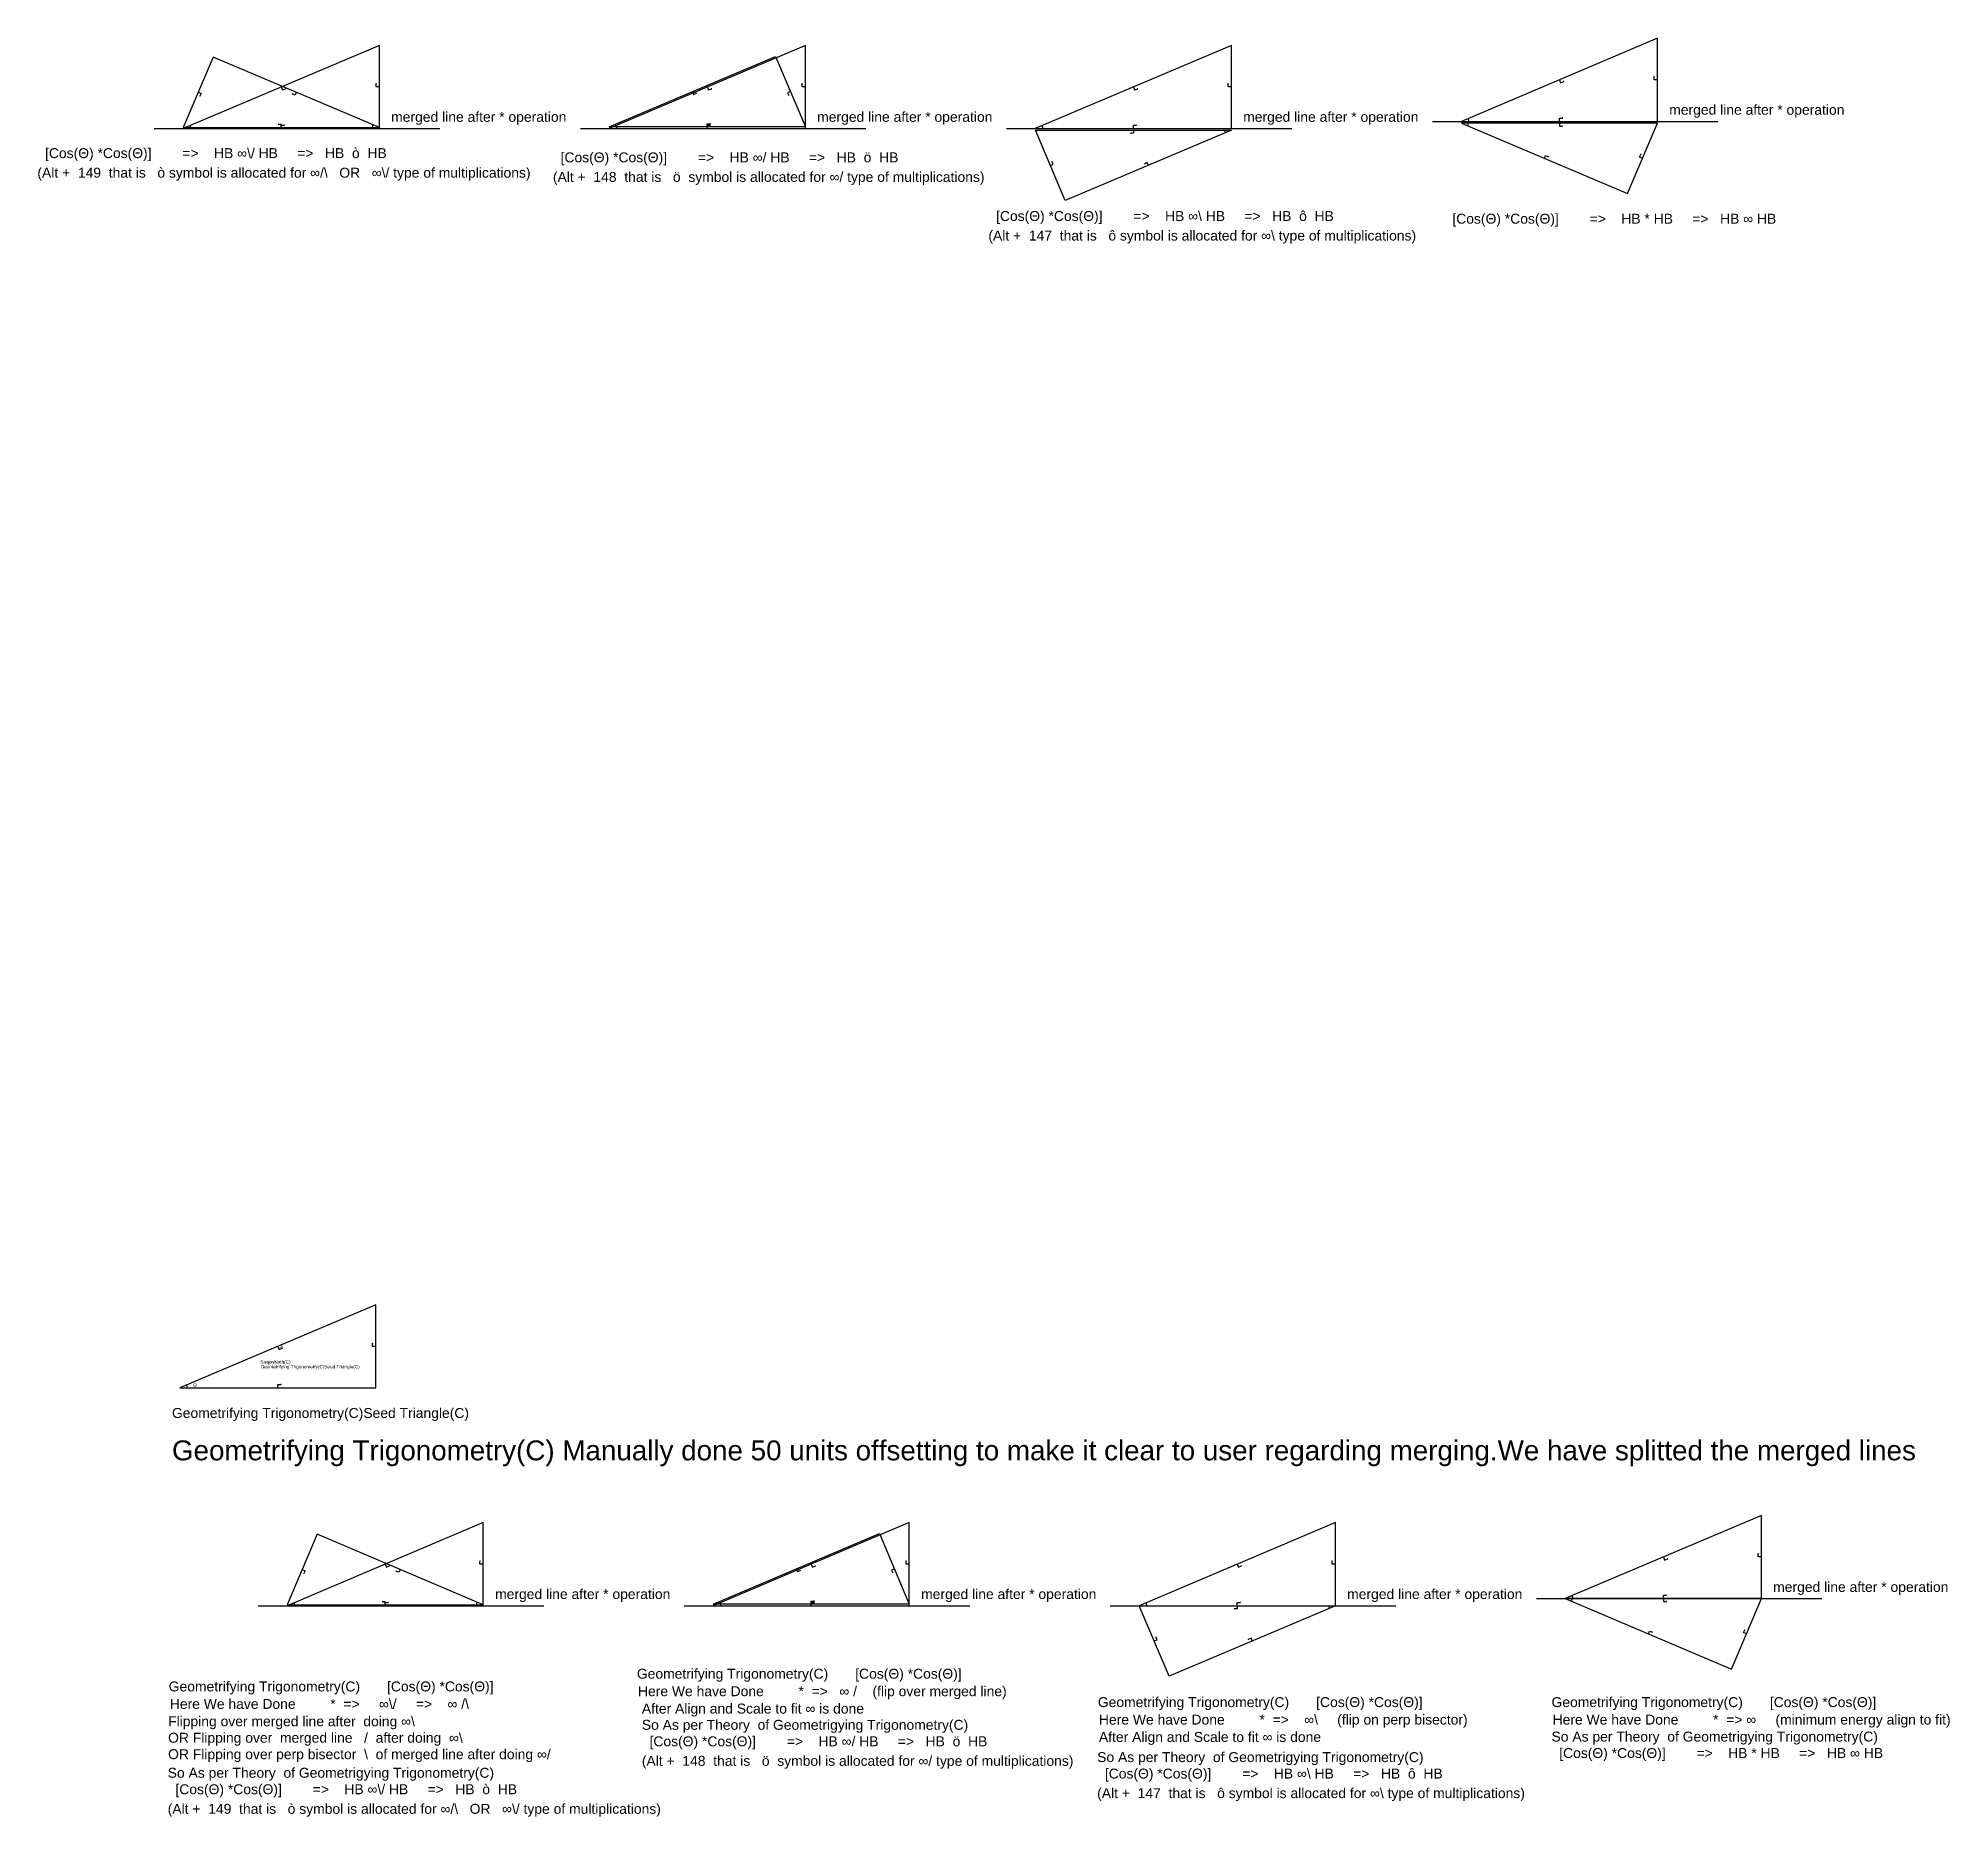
# Model space of a CAD drawing. Header units: millimetres. Extents: x 351024 to 834595, y -52733518 to -52619758.
# Drawn here: x 432661 to 490359, y -52673469 to -52619758 of the extents above; entities that cross this region are included whole.
import ezdxf

# ---------------------------------------------------------------- set-up
doc = ezdxf.new("R2010")
doc.units = ezdxf.units.MM
for name, color, linetype in [('BASE', 170, 'Continuous'), ('HYPOTENUSE', 20, 'Continuous'), ('PERPENDICULAR', 90, 'Continuous'), ('Standard', 7, 'Continuous')]:
    doc.layers.add(name, color=color, linetype=linetype)
doc.styles.add('Arial', font='arial_0.ttf')

msp = doc.modelspace()

# ---------------------------------------------------------------- texts
at = {"layer": 'Standard', "style": 'Arial'}
for s, height, p in [('merged line after * operation', 300, (481891, -52622068)), ('merged line after * operation', 300, (443314, -52622283)), ('merged line after * operation', 300, (456173, -52622283)), ('merged line after * operation', 300, (469032, -52622283)), ('  [Cos(Θ) *Cos(Θ)]        =>    HB ∞\\/ HB     =>   HB  ò  HB', 300, (432635, -52623378)), ('  [Cos(Θ) *Cos(Θ)]        =>    HB ∞/ HB     =>   HB  ö  HB', 300, (448196, -52623506)), ('(Alt +  149  that is   ò symbol is allocated for ∞/\\   OR   ∞\\/ type of multiplications) ', 300, (432635, -52623969)), ('(Alt +  148  that is   ö  symbol is allocated for ∞/ type of multiplications) ', 300, (448196, -52624097)), ('  [Cos(Θ) *Cos(Θ)]        =>    HB ∞\\ HB     =>   HB  ô  HB', 300, (461340, -52625277)), ('  [Cos(Θ) *Cos(Θ)]        =>    HB * HB     =>   HB ∞ HB', 300, (475112, -52625359)), ('(Alt +  147  that is   ô symbol is allocated for ∞\\ type of multiplications) ', 300, (461340, -52625868)), ('A', 100, (439961, -52659334)), ('SanjoyNath(C)', 100, (439363, -52659782)), ('Geometrifying Trigonometry(C)Seed Triangle(C)', 100, (439373, -52659927)), ('Θ', 100, (437337, -52660482)), ('Geometrifying Trigonometry(C)Seed Triangle(C)', 300, (436698, -52661425)), ('Geometrifying Trigonometry(C) Manually done 50 units offsetting to make it clear to user regarding merging.We have splitted the merged lines', 600, (436698, -52662704)), ('merged line after * operation', 300, (446452, -52666893)), ('merged line after * operation', 300, (459311, -52666893)), ('merged line after * operation', 300, (472170, -52666893)), ('merged line after * operation', 300, (485029, -52666678)), ('Geometrifying Trigonometry(C)       [Cos(Θ) *Cos(Θ)]', 300, (450731, -52669299)), ('Geometrifying Trigonometry(C)       [Cos(Θ) *Cos(Θ)]', 300, (436600, -52669683)), ('Here We have Done         *  =>   ∞ /    (flip over merged line) ', 300, (450764, -52669827)), ('Here We have Done         *  =>     ∞\\/     =>    ∞ /\\ ', 300, (436633, -52670211)), ('After Align and Scale to fit ∞ is done', 300, (450881, -52670351)), ('Geometrifying Trigonometry(C)       [Cos(Θ) *Cos(Θ)]', 300, (464644, -52670156)), ('Geometrifying Trigonometry(C)       [Cos(Θ) *Cos(Θ)]', 300, (478338, -52670156)), ('OR Flipping over  merged line   /  after doing  ∞\\', 300, (436581, -52671232)), ('Flipping over merged line after  doing ∞\\', 300, (436581, -52670735)), ('So As per Theory  of Geometrigying Trigonometry(C) ', 300, (450880, -52670842)), ('After Align and Scale to fit ∞ is done', 300, (464677, -52671208)), ('Here We have Done         *  =>    ∞\\     (flip on perp bisector) ', 300, (464677, -52670684)), ('So As per Theory  of Geometrigying Trigonometry(C) ', 300, (478338, -52671197)), ('Here We have Done         *  => ∞     (minimum energy align to fit)  ', 300, (478371, -52670684)), ('OR Flipping over perp bisector  \\  of merged line after doing ∞/', 300, (436581, -52671729)), ('  [Cos(Θ) *Cos(Θ)]        =>    HB ∞/ HB     =>   HB  ö  HB', 300, (450880, -52671340)), ('So As per Theory  of Geometrigying Trigonometry(C) ', 300, (464624, -52671817)), ('  [Cos(Θ) *Cos(Θ)]        =>    HB * HB     =>   HB ∞ HB', 300, (478338, -52671694)), ('So As per Theory  of Geometrigying Trigonometry(C) ', 300, (436569, -52672290)), ('(Alt +  148  that is   ö  symbol is allocated for ∞/ type of multiplications) ', 300, (450880, -52671930)), ('  [Cos(Θ) *Cos(Θ)]        =>    HB ∞\\ HB     =>   HB  ô  HB', 300, (464624, -52672314)), ('  [Cos(Θ) *Cos(Θ)]        =>    HB ∞\\/ HB     =>   HB  ò  HB', 300, (436569, -52672788)), ('(Alt +  147  that is   ô symbol is allocated for ∞\\ type of multiplications) ', 300, (464624, -52672905)), ('(Alt +  149  that is   ò symbol is allocated for ∞/\\   OR   ∞\\/ type of multiplications) ', 300, (436569, -52673379))]:
    msp.add_text(s, height=height, dxfattribs=at).set_placement(p)

# ---------------------------------------------------------------- blocks, each defined once
blk = doc.blocks.new('TRIANGLE')
at = {"color": 1}
for p, q in [((2959, 1256), (2998, 1164)), ((2998, 1164), (3090, 1203)), ((3090, 1203), (3076, 1202)), ((3090, 1203), (3080, 1194))]:
    blk.add_line(p, q, dxfattribs=at)
at = {"color": 3}
for p, q in [((5818, 1356), (5814, 1343)), ((5818, 1256), (5818, 1356)), ((5818, 1356), (5823, 1343)), ((5918, 1256), (5818, 1256))]:
    blk.add_line(p, q, dxfattribs=at)
at = {"color": 5}
for p, q in [((2959, 0), (2959, 100)), ((2959, 100), (3059, 100)), ((3059, 100), (3046, 104)), ((3059, 100), (3046, 96))]:
    blk.add_line(p, q, dxfattribs=at)
at = {"layer": 'BASE'}
blk.add_line((0, 0), (5918, 0), dxfattribs=at)
at = {"layer": 'Defpoints', "color": 4}
blk.add_line((207, 88), (220, 0), dxfattribs=at)
at = {"layer": 'HYPOTENUSE'}
blk.add_line((5918, 2512), (0, 0), dxfattribs=at)
at = {"layer": 'PERPENDICULAR'}
blk.add_line((5918, 0), (5918, 2512), dxfattribs=at)

# ---------------------------------------------------------------- linework, layer by layer
at = {"layer": 'Standard', "color": 123}
for p, q in [((474742, -52622270), (483358, -52622270)), ((436165, -52622485), (444781, -52622485)), ((449024, -52622485), (457640, -52622485)), ((461883, -52622485), (470499, -52622485)), ((477880, -52666879), (486496, -52666879)), ((439303, -52667095), (447919, -52667095)), ((452162, -52667095), (460778, -52667095)), ((465021, -52667095), (473637, -52667095))]:
    msp.add_line(p, q, dxfattribs=at)

# ---------------------------------------------------------------- block references
at = {"layer": 'Standard'}
for p in [(437039, -52622485), (449898, -52622485), (462757, -52622485), (475616, -52622270), (436933, -52660518), (478754, -52666879), (440177, -52667095), (453036, -52667095), (465895, -52667095)]:
    msp.add_blockref('TRIANGLE', p, dxfattribs=at)
at = {"layer": 'Standard', "yscale": 0.920504853452437, "zscale": 0.920504853452437}
for p, xscale, rotation in [((442958, -52622455), 0.920504853452437, 156.9999999999995), ((449898, -52622435), -0.920504853452437, 203.0000000000004), ((468676, -52622535), -0.920504853452437, 23.00000000000048), ((475616, -52622321), 0.920504853452437, 336.9999999999995), ((446096, -52667065), 0.920504853452437, 156.9999999999995), ((453036, -52667045), -0.920504853452437, 203.0000000000004), ((471813, -52667095), -0.920504853452437, 23.00000000000048), ((478754, -52666879), 0.920504853452437, 336.9999999999995)]:
    msp.add_blockref('TRIANGLE', p, dxfattribs=dict(at, xscale=xscale, rotation=rotation))

msp.set_redraw_order([(e.dxf.handle, doc.entitydb.next_handle()) for e in msp.query("TEXT MTEXT ATTDEF DIMENSION ARC_DIMENSION")])  # texts and dimensions are drawn at this point

doc.saveas('drawing.dxf')
